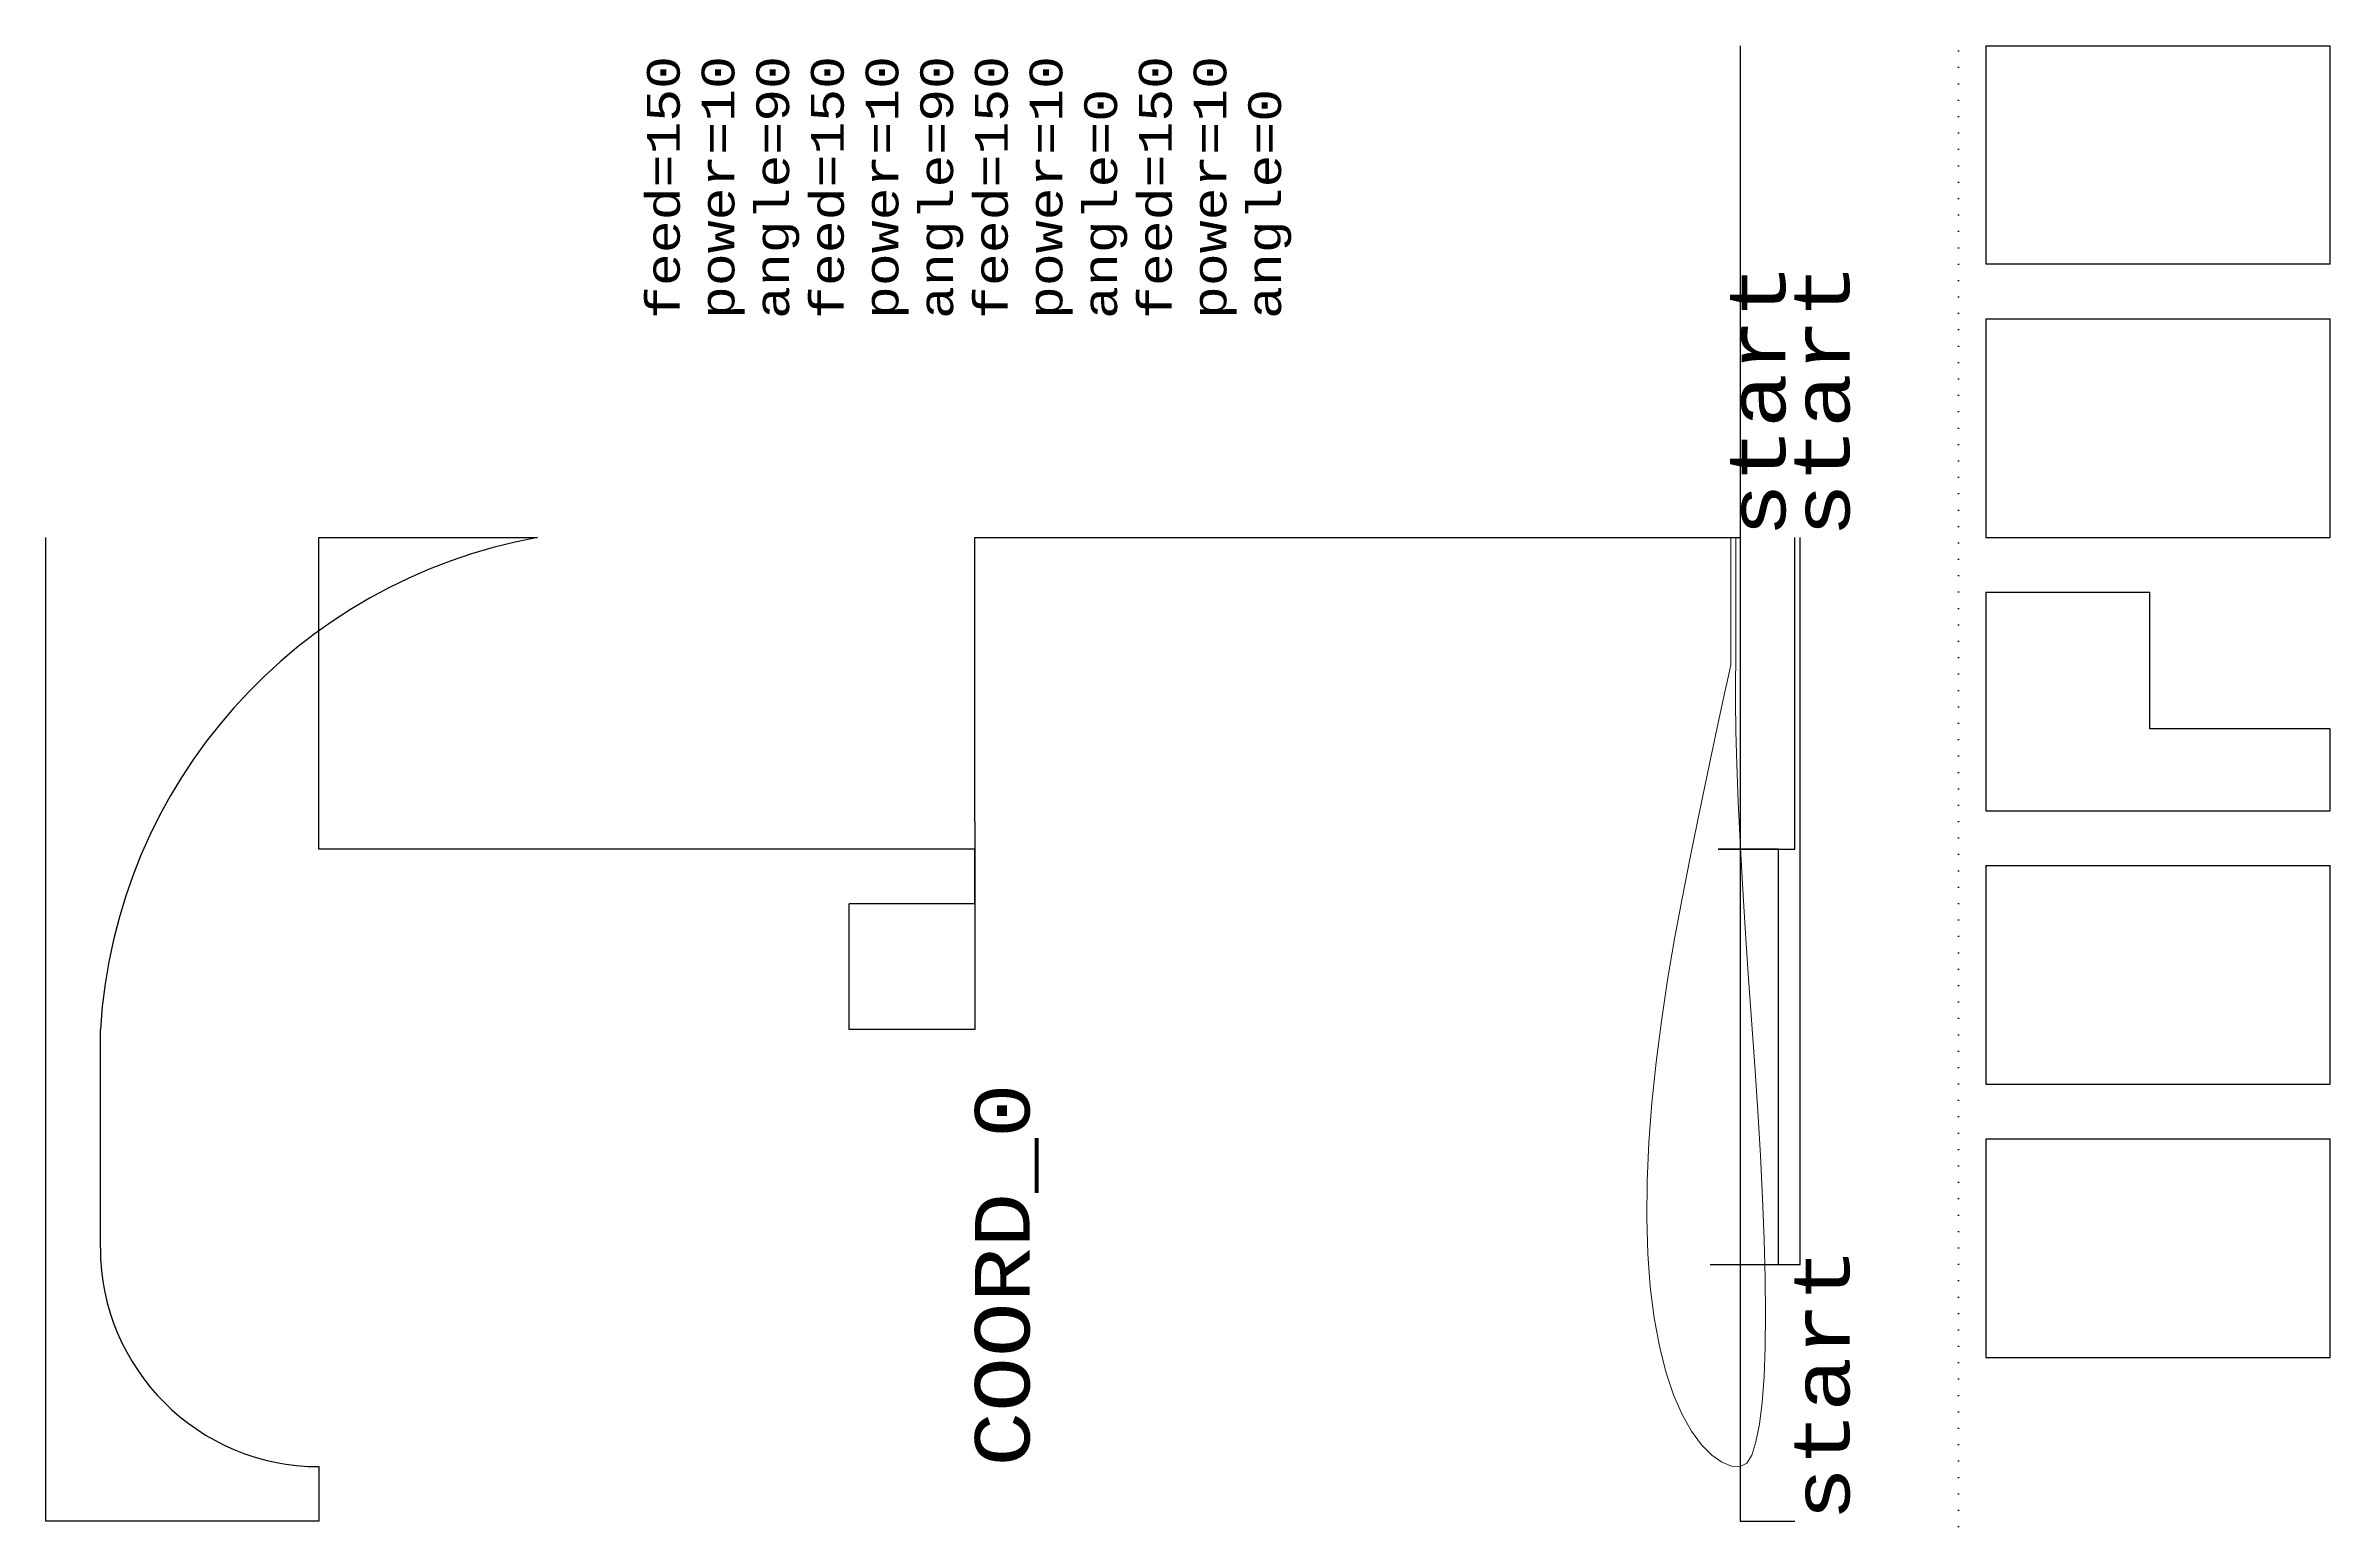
# Model space of a CAD drawing. Header units: millimetres. Extents: x -310 to 108, y -10 to 260.
import ezdxf

# ---------------------------------------------------------------- set-up
doc = ezdxf.new("R2010")
doc.units = ezdxf.units.MM
doc.linetypes.add('ACAD_ISO07W100', pattern=[3, 0.1, -2.9])
for name, color, linetype, lineweight, true_color in [('holes', 6, 'Continuous', 25, 0xff00ff), ('wing#01#0#00(shape)', 7, 'Continuous', 25, 0x000000), ('wing#01#0#01(servo_slot)', 174, 'Continuous', 25, 0x000080), ('wing#02#0#(reinf.slot)', 30, 'Continuous', 25, 0xff7f00), ('wing#03#0#(airfoil)', 2, 'Continuous', 0, 0xffff00), ('~wing(00)', 94, 'Continuous', 25, 0x008000)]:
    doc.layers.add(name, color=color, linetype=linetype, lineweight=lineweight, true_color=true_color)
doc.layers.add('~wing(01)', color=4, linetype='ACAD_ISO07W100', true_color=0x00ffff)
doc.styles.add('textstyle0', font='')
doc.styles.add('textstyle1', font='')
doc.styles.add('textstyle10', font='')
doc.styles.add('textstyle2', font='')
doc.styles.add('textstyle3', font='')
doc.styles.add('textstyle4', font='')
doc.styles.add('textstyle5', font='')
doc.styles.add('textstyle6', font='')
doc.styles.add('textstyle7', font='')
doc.styles.add('textstyle8', font='')
doc.styles.add('textstyle9', font='')
doc.styles.get('textstyle0').set_extended_font_data('CourierCad')
doc.styles.get('textstyle1').set_extended_font_data('CourierCad')
doc.styles.get('textstyle10').set_extended_font_data('CourierCad')
doc.styles.get('textstyle2').set_extended_font_data('CourierCad')
doc.styles.get('textstyle3').set_extended_font_data('CourierCad')
doc.styles.get('textstyle4').set_extended_font_data('CourierCad')
doc.styles.get('textstyle5').set_extended_font_data('CourierCad')
doc.styles.get('textstyle6').set_extended_font_data('CourierCad')
doc.styles.get('textstyle7').set_extended_font_data('CourierCad')
doc.styles.get('textstyle8').set_extended_font_data('CourierCad')
doc.styles.get('textstyle9').set_extended_font_data('CourierCad')

msp = doc.modelspace()

# ---------------------------------------------------------------- linework, layer by layer
at = {"layer": 'holes'}
for p, q in [((44.96, 260), (44.96, 220)), ((44.96, 260), (107.96, 260)), ((107.96, 220), (107.96, 260)), ((107.96, 220), (44.96, 220)), ((44.96, 210), (44.96, 170)), ((44.96, 210), (107.96, 210)), ((107.96, 170), (107.96, 210)), ((44.96, 170), (107.96, 170)), ((44.96, 160), (44.96, 120)), ((44.96, 160), (74.96, 160)), ((74.96, 135), (74.96, 160)), ((107.96, 135), (74.96, 135)), ((107.96, 120), (107.96, 135)), ((44.96, 120), (107.96, 120)), ((44.96, 110), (44.96, 70)), ((44.96, 110), (107.96, 110)), ((107.96, 70), (107.96, 110)), ((44.96, 70), (107.96, 70)), ((44.96, 60), (44.96, 20)), ((44.96, 60), (107.96, 60)), ((107.96, 20), (107.96, 60)), ((44.96, 20), (107.96, 20))]:
    msp.add_line(p, q, dxfattribs=at)
at = {"layer": 'wing#01#0#00(shape)'}
for p, q in [((-310, -10), (-310, 170)), ((-260, 112.96), (-260, 170)), ((-260, 170), (-220, 170)), ((-140, 170), (0, 170)), ((-140, 117.96), (-140, 170)), ((0, 170), (0, -10)), ((-140, 112.96), (-260, 112.96)), ((-300, 40), (-300, 80)), ((-260, 0), (-260, -10)), ((-260, -10), (-310, -10)), ((0, -10), (10, -10))]:
    msp.add_line(p, q, dxfattribs=at)
for centre, radius, start, end in [((-202.79, 74.15), 97.38, 100.1781, 176.5548), ((-260, 40), 40, 180, 270)]:
    msp.add_arc(centre, radius, start, end, dxfattribs=at)
at = {"layer": 'wing#01#0#01(servo_slot)'}
for p, q in [((-140, 117.96), (-140, 79.96)), ((-140, 102.96), (-140, 112.96)), ((-163, 79.96), (-163, 102.96)), ((-140, 102.96), (-163, 102.96)), ((-140, 79.96), (-163, 79.96))]:
    msp.add_line(p, q, dxfattribs=at)
at = {"layer": 'wing#02#0#(reinf.slot)'}
for p, q in [((10, 112.96), (10, 170)), ((11, 37), (11, 170)), ((-4, 112.96), (10, 112.96)), ((7, 112.96), (-4, 112.96)), ((7, 37), (7, 112.96)), ((-5.48, 37), (10, 37)), ((-5.48, 37), (7, 37)), ((10, 37), (11, 37))]:
    msp.add_line(p, q, dxfattribs=at)
at = {"layer": 'wing#03#0#(airfoil)'}
for p, q in [((-1.73, 146.7), (-1.73, 170)), ((-0.78, 146.68), (-0.78, 170)), ((-1.73, 146.7), (-2.09, 145.03)), ((-0.83, 144.53), (-0.78, 146.68)), ((-2.09, 145.03), (-2.97, 140.91)), ((-0.85, 139.98), (-0.83, 144.53)), ((-2.97, 140.91), (-4, 136.08)), ((-0.79, 134.6), (-0.85, 139.98)), ((-4, 136.08), (-5.17, 130.59)), ((-0.63, 128.46), (-0.79, 134.6)), ((-5.17, 130.59), (-6.44, 124.54)), ((-0.38, 121.68), (-0.63, 128.46)), ((-6.44, 124.54), (-7.81, 118.02)), ((-0.03, 114.35), (-0.38, 121.68)), ((-7.81, 118.02), (-9.22, 111.13)), ((0.41, 106.59), (-0.03, 114.35)), ((-9.22, 111.13), (-10.64, 103.96)), ((0.92, 98.5), (0.41, 106.59)), ((-10.64, 103.96), (-12, 96.58)), ((-12, 96.58), (-13.27, 89.09)), ((1.48, 90.19), (0.92, 98.5)), ((-13.27, 89.09), (-14.41, 81.54)), ((2.07, 81.78), (1.48, 90.19)), ((-14.41, 81.54), (-15.38, 74.01)), ((2.66, 73.37), (2.07, 81.78)), ((-15.38, 74.01), (-16.15, 66.57)), ((3.21, 65.06), (2.66, 73.37)), ((-16.15, 66.57), (-16.71, 59.29)), ((3.7, 56.93), (3.21, 65.06)), ((-16.71, 59.29), (-17.03, 52.22)), ((4.1, 49.08), (3.7, 56.93)), ((-17.03, 52.22), (-17.09, 45.43)), ((4.4, 41.57), (4.1, 49.08)), ((-17.09, 45.43), (-16.9, 38.97)), ((-16.9, 38.97), (-16.46, 32.89)), ((4.59, 34.49), (4.4, 41.57)), ((4.65, 27.9), (4.59, 34.49)), ((-16.46, 32.89), (-15.75, 27.23)), ((-15.75, 27.23), (-14.79, 22.04)), ((4.58, 21.88), (4.65, 27.9)), ((-14.79, 22.04), (-13.6, 17.34)), ((4.36, 16.48), (4.58, 21.88)), ((-13.6, 17.34), (-12.2, 13.17)), ((-12.2, 13.17), (-10.62, 9.55)), ((4.01, 11.75), (4.36, 16.48)), ((-10.62, 9.55), (-8.9, 6.49)), ((3.51, 7.76), (4.01, 11.75)), ((-8.9, 6.49), (-7.08, 4.01)), ((2.1, 2.12), (2.87, 4.53)), ((2.87, 4.53), (3.51, 7.76)), ((-7.08, 4.01), (-5.21, 2.12)), ((-5.21, 2.12), (-3.36, 0.82)), ((-3.36, 0.82), (-1.59, 0.12)), ((-1.59, 0.12), (0, 0)), ((0, 0), (1.21, 0.61)), ((1.21, 0.61), (2.1, 2.12))]:
    msp.add_line(p, q, dxfattribs=at)
at = {"layer": '~wing(00)'}
msp.add_line((0, 260), (0, 0), dxfattribs=at)
at = {"layer": '~wing(01)'}
msp.add_xline((39.96, 5.48), (0, 1), dxfattribs=at)

# ---------------------------------------------------------------- texts
at = {"layer": 'wing#01#0#00(shape)', "attachment_point": 1, "rotation": 90}
for s, insert, char_height, style in [('\\H6;feed=150\\Ppower=10\\Pangle=90 \\P', (-170, 210), 5, 'textstyle7'), ('\\H10;COORD_0', (-140, 0), 1, 'textstyle4'), ('\\H10;start', (10, -10), 1, 'textstyle0')]:
    msp.add_mtext(s, dxfattribs=dict(at, insert=insert, char_height=char_height, style=style))
at = {"layer": 'wing#01#0#01(servo_slot)', "attachment_point": 1, "rotation": 90}
for s, insert, char_height, style in [('\\H6;feed=150\\Ppower=10\\Pangle=90 \\P', (-200, 210), 5, 'textstyle10'), ('\\H10;COORD_0', (-140, 0), 1, 'textstyle6')]:
    msp.add_mtext(s, dxfattribs=dict(at, insert=insert, char_height=char_height, style=style))
at = {"layer": 'wing#02#0#(reinf.slot)', "attachment_point": 1, "rotation": 90}
for s, insert, char_height, style in [('\\H6;feed=150\\Ppower=10\\Pangle=0\\P', (-140, 210), 5, 'textstyle9'), ('\\H10;start', (10, 170), 1, 'textstyle2'), ('\\H10;COORD_0', (-140, 0), 1, 'textstyle5')]:
    msp.add_mtext(s, dxfattribs=dict(at, insert=insert, char_height=char_height, style=style))
at = {"layer": 'wing#03#0#(airfoil)', "attachment_point": 1, "rotation": 90}
for s, insert, char_height, style in [('\\H6;feed=150\\Ppower=10\\Pangle=0\\P', (-110, 210), 5, 'textstyle3'), ('\\H10;start', (-1.73, 170), 1, 'textstyle1'), ('\\H10;COORD_0', (-140, 0), 1, 'textstyle8')]:
    msp.add_mtext(s, dxfattribs=dict(at, insert=insert, char_height=char_height, style=style))

doc.saveas('drawing.dxf')
